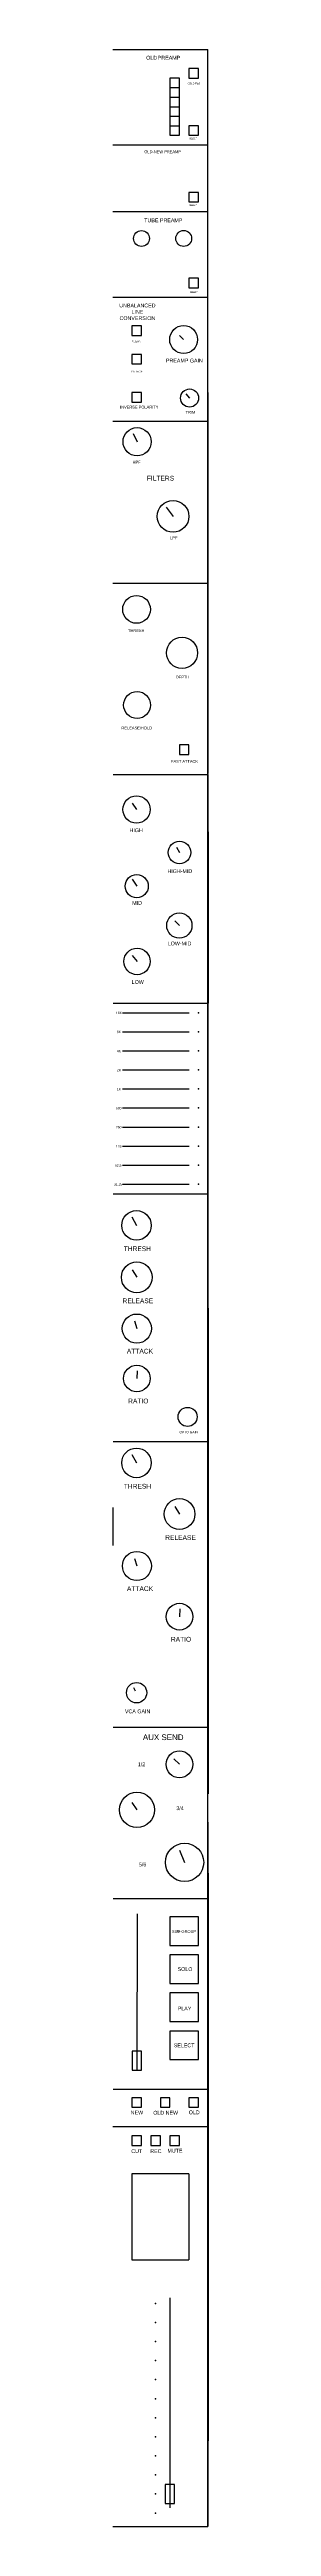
# Model space of a CAD drawing. Header units: inches. Extents: x 0 to 1600, y -1400 to 2600.
# Drawn here: x 1400 to 1500, y -1400 to 1200 of the extents above; entities that cross this region are included whole.
import ezdxf

# ---------------------------------------------------------------- set-up
doc = ezdxf.new("R2010")
doc.units = ezdxf.units.IN
doc.header["$MEASUREMENT"] = 0
doc.layers.get('0').update_dxf_attribs({"lineweight": 25, "true_color": 0xffffff})
doc.styles.add('textstyle114', font='')
doc.styles.add('textstyle129', font='')
doc.styles.add('textstyle147', font='')
doc.styles.add('textstyle163', font='')
doc.styles.add('textstyle179', font='')
doc.styles.add('textstyle211', font='')
doc.styles.add('textstyle226', font='')
doc.styles.add('textstyle243', font='')
doc.styles.add('textstyle258', font='')
doc.styles.add('textstyle275', font='')
doc.styles.add('textstyle290', font='')
doc.styles.add('textstyle3', font='')
doc.styles.add('textstyle30', font='')
doc.styles.add('textstyle307', font='')
doc.styles.add('textstyle322', font='')
doc.styles.add('textstyle338', font='')
doc.styles.add('textstyle35', font='')
doc.styles.add('textstyle354', font='')
doc.styles.add('textstyle370', font='')
doc.styles.add('textstyle385', font='')
doc.styles.add('textstyle401', font='')
doc.styles.add('textstyle418', font='')
doc.styles.add('textstyle433', font='')
doc.styles.add('textstyle450', font='')
doc.styles.add('textstyle466', font='')
doc.styles.add('textstyle482', font='')
doc.styles.add('textstyle498', font='')
doc.styles.add('textstyle514', font='')
doc.styles.add('textstyle530', font='')
doc.styles.add('textstyle546', font='')
doc.styles.add('textstyle562', font='')
doc.styles.add('textstyle578', font='')
doc.styles.add('textstyle594', font='')
doc.styles.add('textstyle610', font='')
doc.styles.add('textstyle62', font='')
doc.styles.add('textstyle625', font='')
doc.styles.add('textstyle642', font='')
doc.styles.add('textstyle658', font='')
doc.styles.add('textstyle67', font='')
doc.styles.add('textstyle674', font='')
doc.styles.add('textstyle690', font='')
doc.styles.add('textstyle707', font='')
doc.styles.add('textstyle722', font='')
doc.styles.add('textstyle738', font='')
doc.styles.add('textstyle753', font='')
doc.styles.add('textstyle770', font='')
doc.styles.add('textstyle787', font='')
doc.styles.add('textstyle803', font='')
doc.styles.add('textstyle819', font='')
doc.styles.add('textstyle82', font='')
doc.styles.add('textstyle834', font='')
doc.styles.add('textstyle850', font='')
doc.styles.add('textstyle866', font='')
doc.styles.add('textstyle882', font='')
doc.styles.add('textstyle897', font='')
doc.styles.add('textstyle918', font='')
doc.styles.add('textstyle934', font='')
doc.styles.add('textstyle951', font='')
doc.styles.add('textstyle97', font='')
doc.styles.get('textstyle114').set_extended_font_data('Liberation Sans')
doc.styles.get('textstyle129').set_extended_font_data('Liberation Sans')
doc.styles.get('textstyle147').set_extended_font_data('Liberation Sans')
doc.styles.get('textstyle163').set_extended_font_data('Liberation Sans')
doc.styles.get('textstyle179').set_extended_font_data('Liberation Sans')
doc.styles.get('textstyle211').set_extended_font_data('Liberation Sans')
doc.styles.get('textstyle226').set_extended_font_data('Liberation Sans')
doc.styles.get('textstyle243').set_extended_font_data('Liberation Sans')
doc.styles.get('textstyle258').set_extended_font_data('Liberation Sans')
doc.styles.get('textstyle275').set_extended_font_data('Liberation Sans')
doc.styles.get('textstyle290').set_extended_font_data('Liberation Sans')
doc.styles.get('textstyle3').set_extended_font_data('Liberation Sans')
doc.styles.get('textstyle30').set_extended_font_data('Liberation Sans')
doc.styles.get('textstyle307').set_extended_font_data('Liberation Sans')
doc.styles.get('textstyle322').set_extended_font_data('Liberation Sans')
doc.styles.get('textstyle338').set_extended_font_data('Liberation Sans')
doc.styles.get('textstyle35').set_extended_font_data('Liberation Sans')
doc.styles.get('textstyle354').set_extended_font_data('Liberation Sans')
doc.styles.get('textstyle370').set_extended_font_data('Liberation Sans')
doc.styles.get('textstyle385').set_extended_font_data('Liberation Sans')
doc.styles.get('textstyle401').set_extended_font_data('Liberation Sans')
doc.styles.get('textstyle418').set_extended_font_data('Liberation Sans')
doc.styles.get('textstyle433').set_extended_font_data('Liberation Sans')
doc.styles.get('textstyle450').set_extended_font_data('Liberation Sans')
doc.styles.get('textstyle466').set_extended_font_data('Liberation Sans')
doc.styles.get('textstyle482').set_extended_font_data('Liberation Sans')
doc.styles.get('textstyle498').set_extended_font_data('Liberation Sans')
doc.styles.get('textstyle514').set_extended_font_data('Liberation Sans')
doc.styles.get('textstyle530').set_extended_font_data('Liberation Sans')
doc.styles.get('textstyle546').set_extended_font_data('Liberation Sans')
doc.styles.get('textstyle562').set_extended_font_data('Liberation Sans')
doc.styles.get('textstyle578').set_extended_font_data('Liberation Sans')
doc.styles.get('textstyle594').set_extended_font_data('Liberation Sans')
doc.styles.get('textstyle610').set_extended_font_data('Liberation Sans')
doc.styles.get('textstyle62').set_extended_font_data('Liberation Sans')
doc.styles.get('textstyle625').set_extended_font_data('Liberation Sans')
doc.styles.get('textstyle642').set_extended_font_data('Liberation Sans')
doc.styles.get('textstyle658').set_extended_font_data('Liberation Sans')
doc.styles.get('textstyle67').set_extended_font_data('Liberation Sans')
doc.styles.get('textstyle674').set_extended_font_data('Liberation Sans')
doc.styles.get('textstyle690').set_extended_font_data('Liberation Sans')
doc.styles.get('textstyle707').set_extended_font_data('Liberation Sans')
doc.styles.get('textstyle722').set_extended_font_data('Liberation Sans')
doc.styles.get('textstyle738').set_extended_font_data('Liberation Sans')
doc.styles.get('textstyle753').set_extended_font_data('Liberation Sans')
doc.styles.get('textstyle770').set_extended_font_data('Liberation Sans')
doc.styles.get('textstyle787').set_extended_font_data('Liberation Sans')
doc.styles.get('textstyle803').set_extended_font_data('Liberation Sans')
doc.styles.get('textstyle819').set_extended_font_data('Liberation Sans')
doc.styles.get('textstyle82').set_extended_font_data('Liberation Sans')
doc.styles.get('textstyle834').set_extended_font_data('Liberation Sans')
doc.styles.get('textstyle850').set_extended_font_data('Liberation Sans')
doc.styles.get('textstyle866').set_extended_font_data('Liberation Sans')
doc.styles.get('textstyle882').set_extended_font_data('Liberation Sans')
doc.styles.get('textstyle897').set_extended_font_data('Liberation Sans')
doc.styles.get('textstyle918').set_extended_font_data('Liberation Sans')
doc.styles.get('textstyle934').set_extended_font_data('Liberation Sans')
doc.styles.get('textstyle951').set_extended_font_data('Liberation Sans')
doc.styles.get('textstyle97').set_extended_font_data('Liberation Sans')

msp = doc.modelspace()

# ---------------------------------------------------------------- linework, layer by layer
for p, q in [((1400.2, 1200), (1450.2, 1200)), ((1450.2, 1200), (1500.2, 1200)), ((1500.2, 1100), (1500.2, 1200)), ((1500.2, -1400), (1500.2, 1200)), ((1460.2, 1170), (1460.2, 1110)), ((1470.2, 1170), (1460.2, 1170)), ((1470.2, 1110), (1470.2, 1170)), ((1480.2, 1180), (1480.2, 1170)), ((1490.2, 1180), (1480.2, 1180)), ((1480.2, 1170), (1490.2, 1170)), ((1490.2, 1170), (1490.2, 1180)), ((1460.2, 1160), (1470.2, 1160)), ((1460.2, 1150), (1470.2, 1150)), ((1460.2, 1140), (1470.2, 1140)), ((1460.2, 1130), (1470.2, 1130)), ((1460.2, 1120), (1470.2, 1120)), ((1480.2, 1120), (1480.2, 1110)), ((1490.2, 1120), (1480.2, 1120)), ((1490.2, 1110), (1490.2, 1120)), ((1400.2, 1100), (1450.2, 1100)), ((1450.2, 1100), (1500.2, 1100)), ((1460.2, 1110), (1470.2, 1110)), ((1480.2, 1110), (1490.2, 1110)), ((1500.2, 1030), (1500.2, 1100)), ((1480.2, 1050), (1480.2, 1040)), ((1490.2, 1050), (1480.2, 1050)), ((1480.2, 1040), (1490.2, 1040)), ((1490.2, 1040), (1490.2, 1050)), ((1400.2, 1030), (1450.2, 1030)), ((1450.2, 1030), (1500.2, 1030)), ((1500.2, 1000), (1500.2, 1030)), ((1500.2, 940), (1500.2, 1000)), ((1400.2, 940), (1450.2, 940)), ((1450.2, 940), (1500.2, 940)), ((1480.2, 960), (1480.2, 950)), ((1490.2, 960), (1480.2, 960)), ((1480.2, 950), (1490.2, 950)), ((1490.2, 950), (1490.2, 960)), ((1500.2, 840), (1500.2, 940)), ((1420.2, 910), (1420.2, 900)), ((1430.2, 910), (1420.2, 910)), ((1430.2, 900), (1430.2, 910)), ((1420.2, 900), (1430.2, 900)), ((1470.2, 900), (1474.6, 895.6)), ((1420.2, 880), (1420.2, 870)), ((1430.2, 880), (1420.2, 880)), ((1420.2, 870), (1430.2, 870)), ((1430.2, 870), (1430.2, 880)), ((1420.2, 840), (1420.2, 830)), ((1430.2, 840), (1420.2, 840)), ((1430.2, 830), (1430.2, 840)), ((1476.8, 838.7), (1480.9, 834.2)), ((1500.2, 840), (1500.2, 440)), ((1400.2, 810), (1500.2, 810)), ((1420.2, 830), (1430.2, 830)), ((1421.4, 797.1), (1425.6, 788.3)), ((1456.2, 719.7), (1463.5, 710)), ((1400.2, 640), (1450.2, 640)), ((1450.2, 640), (1500.2, 640)), ((1470.2, 470), (1470.2, 460)), ((1480.2, 470), (1470.2, 470)), ((1480.2, 460), (1480.2, 470)), ((1470.2, 460), (1480.2, 460)), ((1400.3, 439), (1450.3, 439)), ((1450.3, 439), (1500.2, 439)), ((1500.3, 379), (1500.3, 439)), ((1420.3, 409), (1425, 402.3)), ((1500.3, 379), (1500.3, 199)), ((1467.1, 362.6), (1470.3, 357.1)), ((1420.3, 329), (1425.2, 321.8)), ((1465.2, 285.4), (1470.1, 280.5)), ((1420.3, 249), (1425.5, 242.8)), ((1400.3, 199), (1450.3, 199)), ((1410.3, 189), (1440.3, 189)), ((1440.3, 189), (1480.3, 189)), ((1450.3, 199), (1500.2, 199)), ((1500.3, -1), (1500.3, 199)), ((1410.3, 169), (1440.3, 169)), ((1440.3, 169), (1480.3, 169)), ((1410.3, 149), (1440.3, 149)), ((1440.3, 149), (1480.3, 149)), ((1410.3, 129), (1440.3, 129)), ((1410.3, 109), (1440.3, 109)), ((1440.3, 129), (1480.3, 129)), ((1440.3, 109), (1480.3, 109)), ((1410.3, 89), (1440.3, 89)), ((1440.3, 89), (1480.3, 89)), ((1410.3, 69), (1440.3, 69)), ((1440.3, 69), (1480.3, 69)), ((1410.3, 49), (1440.3, 49)), ((1410.3, 29), (1440.3, 29)), ((1440.3, 49), (1480.3, 49)), ((1440.3, 29), (1480.3, 29)), ((1410.3, 9), (1440.3, 9)), ((1440.3, 9), (1480.3, 9)), ((1400.3, -1), (1450.3, -1)), ((1400.3, -1), (1450.3, -1)), ((1419.9, -25.3), (1424.9, -34.3)), ((1450.3, -1), (1450.3, -1)), ((1450.3, -1), (1500.2, -1)), ((1500.3, -81), (1500.3, -1)), ((1420.3, -81), (1425.3, -88.8)), ((1500.3, -111), (1500.3, -81)), ((1500.3, -121), (1500.3, -101)), ((1500.3, -121), (1500.3, -451)), ((1422.7, -134.5), (1425.3, -142.6)), ((1425.8, -186.8), (1425.3, -195)), ((1400.3, -261), (1450.3, -261)), ((1420, -274.6), (1424.9, -283.6)), ((1450.3, -261), (1500.2, -261)), ((1400.3, -360.3), (1400.3, -330.3)), ((1465.2, -329.5), (1470.3, -337.3)), ((1400.3, -370.3), (1400.3, -350.3)), ((1422.7, -383.8), (1425.4, -391.8)), ((1470.7, -436.8), (1470.3, -445)), ((1500.3, -451), (1500.3, -561)), ((1421.8, -519.3), (1423.7, -523)), ((1400.3, -561), (1450.3, -561)), ((1450.3, -561), (1500.2, -561)), ((1500.3, -561), (1500.3, -631)), ((1464.4, -594.3), (1470.2, -600)), ((1420.2, -640), (1425.4, -647.8)), ((1499.8, -633.7), (1500.3, -741)), ((1470.2, -690), (1475.6, -702.9)), ((1400.3, -741), (1450.3, -741)), ((1450.3, -741), (1500.2, -741)), ((1500.3, -741), (1500.3, -941)), ((1425.6, -757), (1425.3, -921.1)), ((1490.2, -760), (1460.2, -760)), ((1460.2, -760), (1460.2, -790)), ((1490.2, -790), (1490.2, -760)), ((1460.2, -790), (1490.2, -790)), ((1490.2, -800), (1460.2, -800)), ((1460.2, -800), (1460.2, -830)), ((1490.2, -830), (1490.2, -800)), ((1460.2, -830), (1490.2, -830)), ((1490.2, -840), (1460.2, -840)), ((1460.2, -840), (1460.2, -870)), ((1490.2, -870), (1490.2, -840)), ((1460.2, -870), (1490.2, -870)), ((1460.2, -880), (1460.2, -910)), ((1490.2, -880), (1460.2, -880)), ((1490.2, -910), (1490.2, -880)), ((1430.3, -901), (1420.3, -901)), ((1420.3, -901), (1420.3, -911)), ((1430.3, -921), (1430.3, -901)), ((1460.2, -910), (1490.2, -910)), ((1420.3, -911), (1420.3, -921)), ((1420.3, -921), (1430.3, -921)), ((1400.3, -941), (1450.3, -941)), ((1420.2, -950), (1420.2, -960)), ((1430.2, -950), (1420.2, -950)), ((1420.2, -960), (1430.2, -960)), ((1430.2, -960), (1430.2, -950)), ((1450.2, -950), (1450.2, -960)), ((1460.2, -950), (1450.2, -950)), ((1450.2, -960), (1460.2, -960)), ((1450.3, -941), (1450.3, -941)), ((1450.3, -941), (1500.2, -941)), ((1460.2, -960), (1460.2, -950)), ((1480.2, -950), (1480.2, -960)), ((1490.2, -950), (1480.2, -950)), ((1480.2, -960), (1490.2, -960)), ((1490.2, -960), (1490.2, -950)), ((1500.3, -941), (1500.3, -1221)), ((1400.2, -980), (1500.2, -980)), ((1420.2, -990), (1420.2, -1000)), ((1430.2, -990), (1420.2, -990)), ((1420.2, -1000), (1430.2, -1000)), ((1430.2, -1000), (1430.2, -990)), ((1440.2, -990), (1440.2, -1000)), ((1450.2, -990), (1440.2, -990)), ((1440.2, -1000), (1450.2, -1000)), ((1450.2, -1000), (1450.2, -990)), ((1460.2, -990), (1460.2, -1000)), ((1470.2, -990), (1460.2, -990)), ((1460.2, -1000), (1470.2, -1000)), ((1470.2, -1000), (1470.2, -990)), ((1480.2, -1030), (1420.2, -1030)), ((1420.2, -1030), (1420.2, -1120)), ((1480.2, -1030), (1480.2, -1120)), ((1420.2, -1120), (1480.2, -1120)), ((1460.2, -1160), (1460.2, -1380.5)), ((1500.3, -1221), (1500.2, -1400)), ((1455, -1355.9), (1455, -1375.9)), ((1465, -1355.9), (1455, -1355.9)), ((1455, -1375.9), (1465, -1375.9)), ((1465, -1375.9), (1465, -1355.9)), ((1400.2, -1400), (1500.2, -1400))]:
    msp.add_line(p, q)
for centre, radius in [((1430.2, 1001.7), 8.34), ((1474.7, 1001.7), 8.35), ((1474.6, 895.6), 14.7), ((1480.9, 834.2), 9.49), ((1425.6, 788.3), 14.8), ((1463.5, 710), 16.7), ((1425, 612.3), 14.6), ((1472.9, 566.7), 16.4), ((1425.6, 511.9), 14.2), ((1425, 402.3), 14.3), ((1470.3, 357.1), 11.9), ((1425.2, 321.8), 12.2), ((1470.1, 280.5), 13.3), ((1425.5, 242.8), 13.9), ((1424.9, -34.3), 15.5), ((1425.3, -88.8), 16.2), ((1425.3, -142.6), 15.3), ((1425.3, -195), 14), ((1478.8, -235.3), 10), ((1424.9, -283.6), 15.5), ((1470.3, -337.3), 16.2), ((1425.4, -391.8), 15.3), ((1470.3, -445), 14), ((1425.1, -524.8), 10.7), ((1470.2, -600), 14.1), ((1425.4, -647.8), 18.5), ((1475.6, -702.9), 20.1)]:
    msp.add_circle(centre, radius)
for p in [(1490.3, 189), (1490.3, 169), (1490.3, 149), (1490.3, 129), (1490.3, 109), (1490.3, 89), (1490.3, 69), (1490.3, 49), (1490.3, 29), (1490.3, 9), (1445, -1165.9), (1445, -1185.9), (1445, -1205.9), (1445, -1225.9), (1445, -1245.9), (1445, -1265.9), (1445, -1285.9), (1445, -1305.9), (1445, -1325.9), (1445, -1345.9), (1445, -1365.9), (1445, -1385.9)]:
    msp.add_point(p)

# ---------------------------------------------------------------- texts
at = {"char_height": 1}
for s, insert, attachment_point, style in [('\\C7;\\H4;OLD\\H2; \\H4;PREAMP', (1453.1, 1191.4), 5, 'textstyle226'), ('\\C7;\\H2;-20dB Pad', (1485.1, 1164.5), 5, 'textstyle211'), ('\\C7;\\H3;OLD-NEW PREAMP', (1452.5, 1092.7), 5, 'textstyle67'), ('\\C7;\\H1.5;SELECT', (1484.6, 1106.6), 5, 'textstyle866'), ('\\C7;\\H4;TUBE PREAMP', (1453.2, 1020.7), 5, 'textstyle897'), ('\\C7;\\H1.5;SELECT', (1484.6, 1036.6), 5, 'textstyle850'), ('\\C7;\\H1.5;SELECT', (1485.2, 945.3), 5, 'textstyle882'), ('\\C7;\\H4;UNBALANCED\\PLINE \\PCONVERSION', (1425.9, 924.7), 5, 'textstyle707'), ('\\C7;\\H2;CLEAN', (1425, 893.8), 5, 'textstyle738'), ('\\C7;\\H2;VINTAGE', (1425.2, 862), 5, 'textstyle753'), ('\\C7;\\H4;PREAMP GAIN', (1456, 875.5), 1, 'textstyle338'), ('\\C7;\\H3;INVERSE POLARITY', (1407.7, 826.2), 1, 'textstyle307'), ('\\C7;\\H3;TRIM', (1476.6, 820.7), 1, 'textstyle354'), ('\\C7;\\H3;HPF', (1425.1, 766.9), 5, 'textstyle179'), ('\\C7;\\H5;FILTERS', (1450.2, 750), 5, 'textstyle163'), ('\\C7;\\H3;LPF', (1464.2, 687.5), 5, 'textstyle147'), ('\\C7;\\H3;THRESH', (1424.7, 590), 5, 'textstyle82'), ('\\C7;\\H3;DEPTH', (1473.5, 541.3), 5, 'textstyle97'), ('\\C7;\\H3;RELEASE/HOLD', (1425.2, 487.8), 5, 'textstyle129'), ('\\C7;\\H3;FAST ATTACK', (1475.6, 452.8), 5, 'textstyle114'), ('\\C7;\\H4;HIGH', (1424.6, 380.5), 5, 'textstyle770'), ('\\C7;\\H4;HIGH-MID', (1470.6, 337.5), 5, 'textstyle803'), ('\\C7;\\H4;MID', (1425.6, 304.2), 5, 'textstyle787'), ('\\C7;\\H4;LOW-MID', (1470.3, 261.6), 5, 'textstyle834'), ('\\C7;\\H4;LOW', (1426.3, 221.2), 5, 'textstyle819'), ('\\C7;\\H2.5;16K', (1403.3, 190), 1, 'textstyle625'), ('\\C7;\\H2.5;8K', (1404.3, 170), 1, 'textstyle658'), ('\\C7;\\H2.5;4K', (1404.3, 150), 1, 'textstyle642'), ('\\C7;\\H2.5;2K', (1404.3, 130), 1, 'textstyle690'), ('\\C7;\\H2.5;1K', (1404.3, 110), 1, 'textstyle674'), ('\\C7;\\H2.5;500', (1403.3, 90), 1, 'textstyle562'), ('\\C7;\\H2.5;250', (1403.3, 70), 1, 'textstyle546'), ('\\C7;\\H2.5;62.5', (1402.3, 30), 1, 'textstyle578'), ('\\C7;\\H2.5;125', (1403.3, 50), 1, 'textstyle594'), ('\\C7;\\H2.5;31.25', (1401.3, 10), 1, 'textstyle610'), ('\\H5;THRESH', (1411.5, -56.3), 1, 'textstyle466'), ('\\H5;RELEASE', (1410.3, -111), 1, 'textstyle498'), ('\\H5;ATTACK', (1414.8, -163.8), 1, 'textstyle530'), ('\\H5;RATIO', (1416.2, -216.1), 1, 'textstyle418'), ('\\C7;\\H2.5;OPTO GAIN', (1470.2, -250), 1, 'textstyle722'), ('\\H5;THRESH', (1411.6, -305.6), 1, 'textstyle433'), ('\\H5;RELEASE', (1455.2, -359.5), 1, 'textstyle450'), ('\\H5;ATTACK', (1414.9, -413.1), 1, 'textstyle482'), ('\\H5;RATIO', (1461.2, -466.2), 1, 'textstyle514'), ('\\C7;\\H4;VCA GAIN', (1412.8, -542.4), 1, 'textstyle322'), ('\\C7;\\H6;AUX SEND', (1453.1, -571.6), 5, 'textstyle243'), ('\\C7;\\H4;1/2', (1430.2, -600), 5, 'textstyle275'), ('\\C7;\\H4;3/4', (1470.8, -646.1), 5, 'textstyle290'), ('\\C7;\\H4;5/6', (1431.4, -705.2), 5, 'textstyle258'), ('\\C2;\\H3;SUB-GROUP', (1462.3, -773.9), 1, 'textstyle401'), ('\\C6;\\H4;SOLO', (1468.3, -812.9), 1, 'textstyle385'), ('\\C7;\\H4;PLAY', (1468.4, -854.3), 1, 'textstyle35'), ('\\C4;\\H4;SELECT', (1464.2, -893), 1, 'textstyle370'), ('\\C7;\\H4;NEW', (1418.9, -963.5), 1, 'textstyle918'), ('\\C7;\\H4;OLD NEW', (1442.6, -963.7), 1, 'textstyle934'), ('\\C7;\\H4;OLD', (1480, -963.3), 1, 'textstyle951'), ('\\C7;\\H4;CUT', (1419.5, -1004), 1, 'textstyle3'), ('\\C7;\\H4;REC', (1439.5, -1004), 1, 'textstyle30'), ('\\C7;\\H4;MUTE', (1457.5, -1003.6), 1, 'textstyle62')]:
    msp.add_mtext(s, dxfattribs=dict(at, insert=insert, attachment_point=attachment_point, style=style))

doc.saveas('drawing.dxf')
